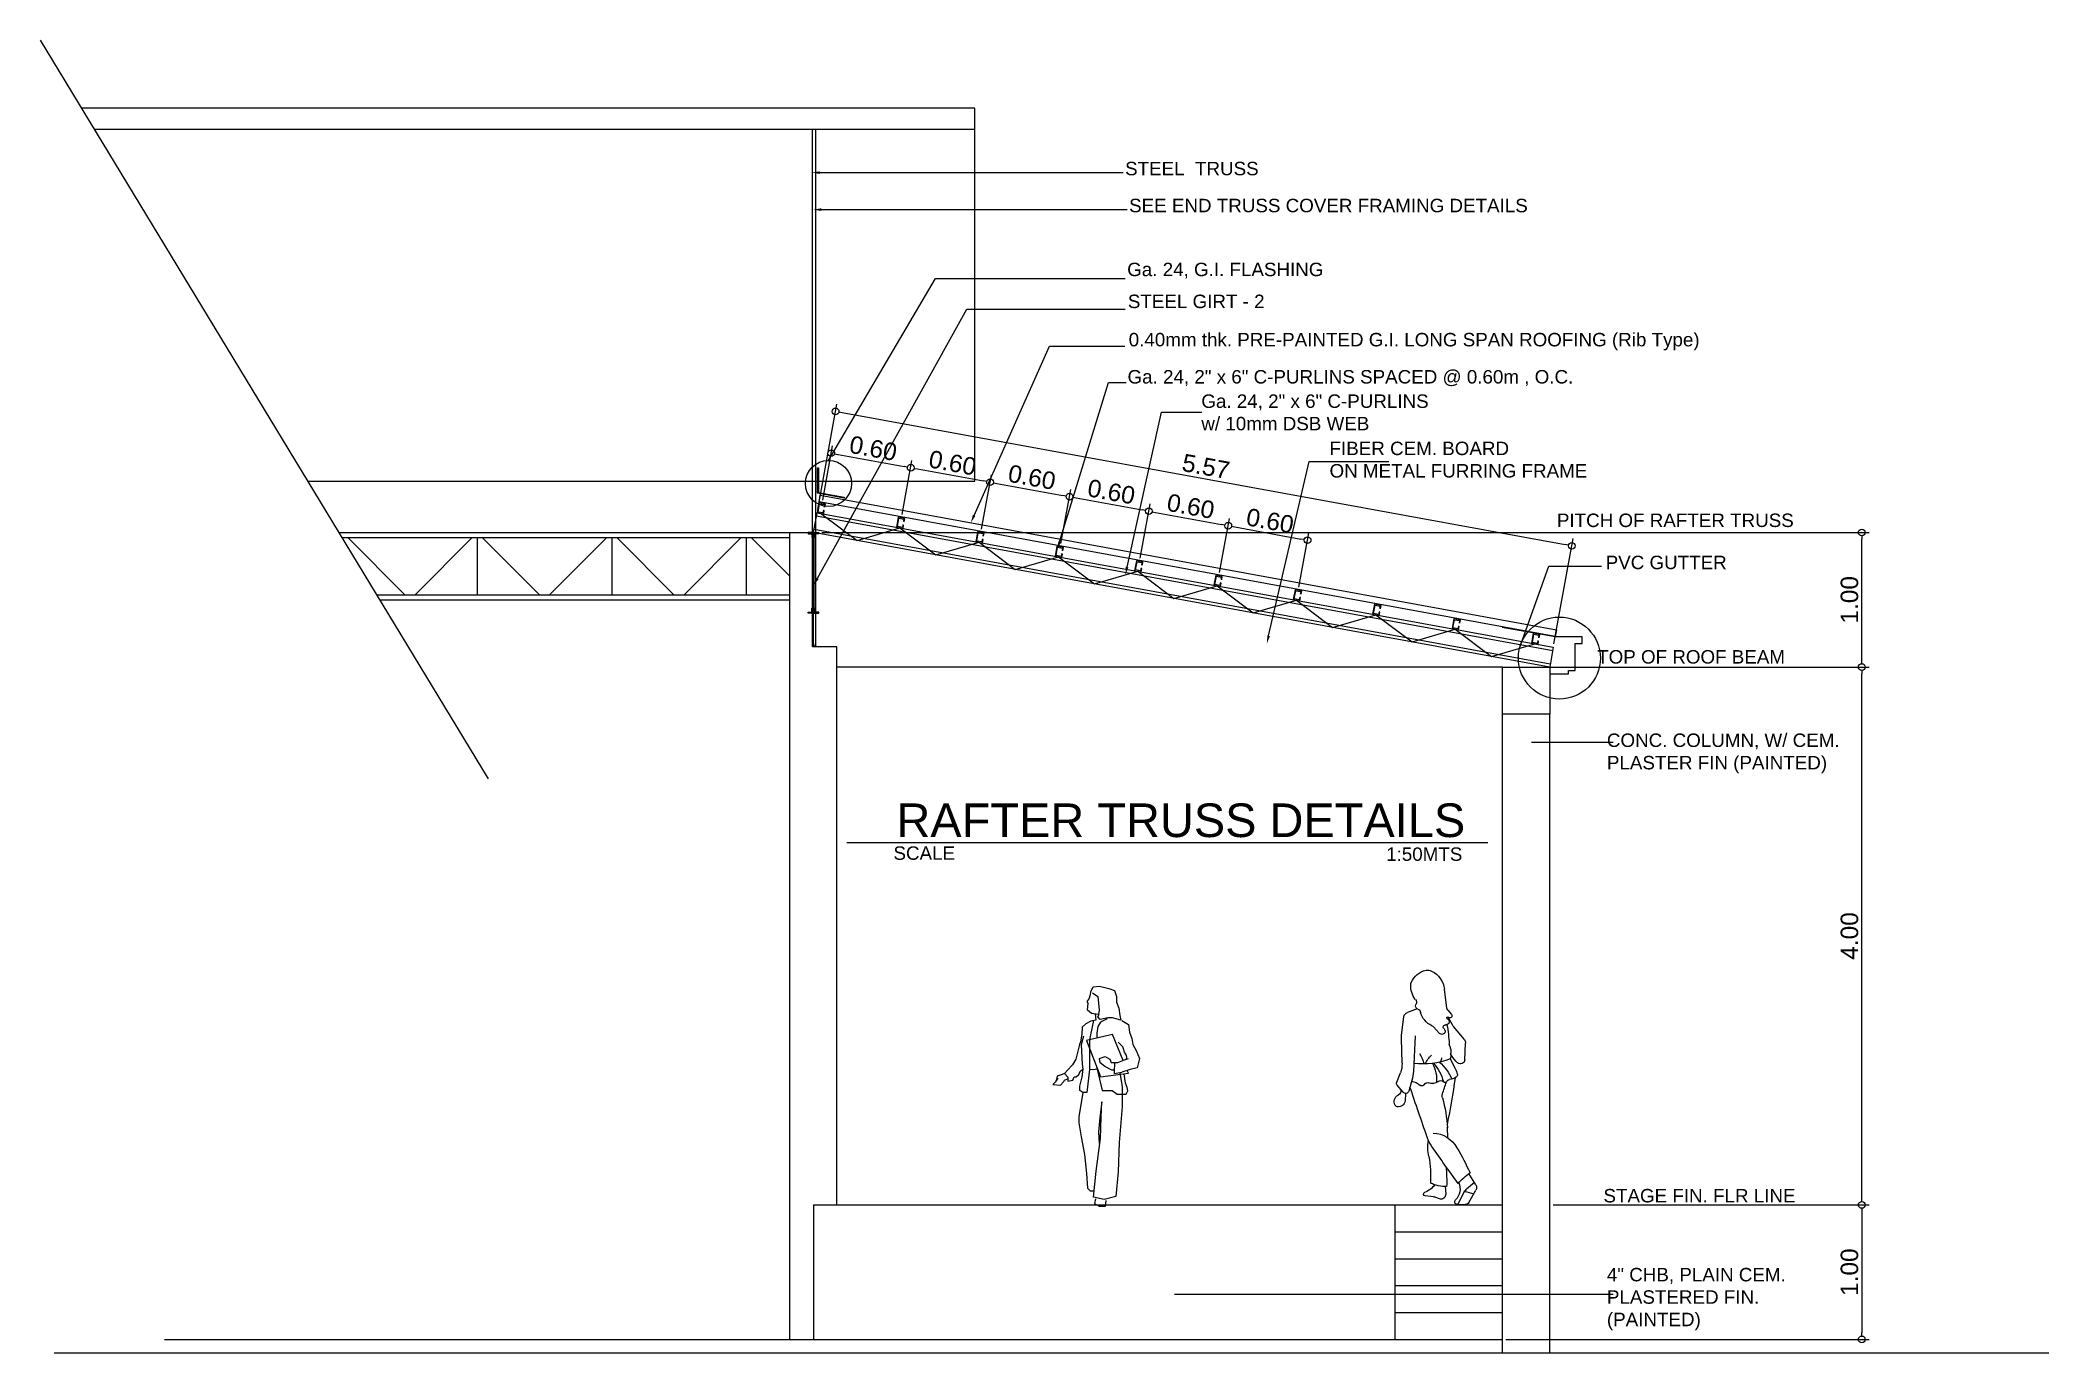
# Model space of a CAD drawing. Header units: inches. Extents: x -1369 to 1198, y -366 to 1398.
# Drawn here: x 94.93 to 109.87, y 182.57 to 192.33 of the extents above; entities that cross this region are included whole.
import ezdxf
from ezdxf import colors
from ezdxf.entities.mleader import LeaderData, LeaderLine
from ezdxf.math import Vec2, Vec3

# ---------------------------------------------------------------- set-up
doc = ezdxf.new("R2010")
doc.units = ezdxf.units.IN
doc.header["$MEASUREMENT"] = 0
doc.layers.add('dim', color=8, linetype='Continuous')
doc.layers.add('FIGURE', color=8, linetype='Continuous')
doc.styles.add('ATTR', font='romans.shx', dxfattribs={"width": 0.8, "height": 1.735066})
doc.styles.get("Standard").update_dxf_attribs({"font": 'arial.ttf'})
doc.dimstyles.new('50', dxfattribs={"dimtxt": 0.13, "dimasz": 0.05, "dimexe": 0.055, "dimexo": 0.025, "dimgap": 0.025, "dimtad": 1, "dimzin": 0, "dimdsep": 46, "dimtxsty": 'Standard', "dimblk": 'DOTBLANK', "dimcen": 0.09, "dimclrd": 256, "dimclre": 256, "dimadec": 0, "dimazin": 0, "dimtfac": 1, "dimtix": 1, "dimtofl": 0, "dimtmove": 0, "dimatfit": 3, "dimfxl": 1, "dimtolj": 1, "dimtzin": 0, "dimarcsym": 0})

msp = doc.modelspace()

# ---------------------------------------------------------------- texts
at = {"attachment_point": 1}
for s, insert, char_height, width in [('\\A1;STEEL  TRUSS', (102.9977, 191.4297), 0.1, 4.934024), ('\\A1;{\\H1x;SEE END TRUSS COVER FRAMING DETAILS}', (103.0276, 191.155), 0.1, 4.934024), ('Ga. 24, G.I. FLASHING', (103.0134, 190.6796), 0.1, 4.934024), ('STEEL GIRT - 2', (103.0184, 190.4421), 0.1, 4.934024), ('0.40mm thk. PRE-PAINTED G.I. LONG SPAN ROOFING (Rib Type)', (103.0247, 190.1577), 0.1, 4.934024), ('Ga. 24, 2" x 6" C-PURLINS SPACED @ 0.60m , O.C.', (103.0159, 189.8814), 0.1, 4.934024), ('Ga. 24, 2" x 6" C-PURLINS\\Pw/ 10mm DSB WEB', (103.5648, 189.7), 0.1, 4.934024), ('FIBER CEM. BOARD \\PON METAL FURRING FRAME', (104.5182, 189.3489), 0.1, 4.934024), ('PITCH OF RAFTER TRUSS', (106.2089, 188.8141), 0.1, 4.934024), ('PVC GUTTER', (106.5716, 188.5007), 0.1, 4.934024), ('TOP OF ROOF BEAM', (106.5084, 187.7989), 0.1, 4.934024), ('CONC. COLUMN, W/ CEM. \\PPLASTER FIN (PAINTED)', (106.5808, 187.1786), 0.1, 4.934024), ('RAFTER TRUSS DETAILS', (101.2974, 186.6586), 0.25, 4.409054), ('STAGE FIN. FLR LINE', (106.5553, 183.7918), 0.1, 4.934024), ('4" CHB, PLAIN CEM.\\PPLASTERED FIN.\\P(PAINTED)', (106.5808, 183.2048), 0.1, 1.510016)]:
    msp.add_mtext(s, dxfattribs=dict(at, insert=insert, char_height=char_height, width=width))
at = {"color": 7, "char_height": 0.1, "width": 0.263977, "attachment_point": 1}
for s, insert in [('SCALE', (101.2754, 186.3393)), ('1:50MTS', (104.9392, 186.3318))]:
    msp.add_mtext(s, dxfattribs=dict(at, insert=insert))

# ---------------------------------------------------------------- blocks, each defined once
blk = doc.blocks.new('_DotBlank')
at = {"color": 0, "linetype": 'ByBlock', "lineweight": -2}
blk.add_line((-0.5, 0), (-1, 0), dxfattribs=at)
blk.add_circle((0, 0), 0.5, dxfattribs=at)
blk = doc.blocks.new('*D206')
at = {"layer": 'Defpoints', "color": 0, "transparency": 16777216}
for p in [(100.718, 188.673), (108.476, 188.673), (105.805, 187.673)]:
    blk.add_point(p, dxfattribs=at)
at = {"layer": 'dim', "lineweight": -2, "transparency": 16777216}
for p, q in [((100.743, 188.673), (108.531, 188.673)), ((108.476, 187.723), (108.476, 188.623)), ((105.83, 187.673), (108.531, 187.673))]:
    blk.add_line(p, q, dxfattribs=at)
at = {"layer": 'dim', "lineweight": -2, "transparency": 16777216, "xscale": 0.05, "yscale": 0.05, "zscale": 0.05}
for p, rotation in [((108.476, 188.673), 90), ((108.476, 187.673), 270)]:
    blk.add_blockref('_DotBlank', p, dxfattribs=dict(at, rotation=rotation))
at = {"layer": 'dim', "color": 0, "transparency": 16777216, "insert": (108.385, 188.173), "char_height": 0.13, "attachment_point": 5, "rotation": 90}
blk.add_mtext('\\A1;1.00', dxfattribs=at)
blk = doc.blocks.new('People 7 Woman Walking Away')
for p, q in [((1.68, 53.51), (2.33, 58.58)), ((-3, 45.09), (-0.12, 48.57)), ((1.3, 51.05), (0.28, 49.16)), ((1.44, 52.98), (0.46, 51.85)), ((5.29, 48.54), (3.62, 46.75)), ((9.6, 53.32), (12.27, 52.37)), ((13.83, 46.16), (13.18, 51.24)), ((-3.12, 39.69), (-3.32, 44.13)), ((10.15, 46.07), (10.65, 36.63)), ((13.7, 38.74), (13.86, 45.43)), ((0.81, 39.92), (-0.53, 37.35)), ((7.88, 32.89), (7.47, 33.31)), ((11.08, 34.1), (11.9, 31.3)), ((13.43, 30.98), (15, 32.88)), ((15.12, 33.67), (14.14, 36.21)), ((12.76, 30.66), (12.89, 28.7)), ((1.46, 18.78), (1.56, 21.51)), ((-6.07, 6.2), (-4.21, 9.2)), ((-5.68, 6.84), (-3.58, 4.98)), ((2.12, 5.69), (1.99, 3.7)), ((-4.21, 1.43), (-6.1, 4.79)), ((-1.08, 0.93), (-3.23, 0.88)), ((-1.27, 0.93), (-2.84, 4.03)), ((3.65, 2.43), (5.1, 2.93)), ((5.31, 2.97), (7.53, 3.23))]:
    blk.add_line(p, q)
for centre, radius, start, end in [((8.68, 57.77), 6.4, 117.0545, 172.7336), ((6.81, 61.43), 2.29, 78.3367, 117.0545), ((6.17, 58.33), 5.46, 22.5187, 78.3367), ((5.6, 59.45), 5.77, 321.8182, 3.2709), ((9.39, 59.67), 1.98, 3.2709, 22.5187), ((9.15, 54.11), 0.91, 288.535, 25.0961), ((11.17, 55.06), 1.33, 141.8182, 205.096), ((-2.92, 50.89), 3.64, 320.3568, 331.6536), ((0.9, 51.47), 0.58, 138.9908, 318.54), ((1.9, 49.92), 0.867, 111.5383, 274.994), ((40.05, 41.94), 39.04, 169.4458, 177.1086), ((1.5, 50.94), 0.221, 291.5383, 138.54), ((0.69, 53.64), 1, 318.9908, 352.7336), ((2.03, 48.44), 0.624, 311.2695, 94.994), ((6.15, 47.73), 1.18, 113.3359, 136.8126), ((3.62, 53.61), 5.22, 293.3359, 347.1391), ((9.79, 52.2), 1.11, 108.5349, 167.1391), ((11.81, 51.06), 1.39, 7.2211, 70.3539), ((-1.92, 44.19), 1.4, 140.3568, 182.67), ((4.83, 41.73), 4.22, 157.5563, 184.1395), ((-0.63, 43.99), 1.69, 337.5563, 357.1086), ((3, 47.33), 0.848, 131.2695, 316.8126), ((9.05, 45.55), 4.81, 358.5915, 7.2211), ((-1.96, 39.74), 1.16, 182.67, 311.3848), ((-7.08, 45.55), 8.89, 311.3848, 328.2016), ((13.8, 28.12), 14.91, 132.807, 154.587), ((-0.32, 41.36), 0.947, 328.2016, 4.1395), ((5.81, 41.33), 5.2, 181.2101, 195.6962), ((8.16, 59.13), 20.57, 249.0476, 276.638), ((14.57, 30.65), 12.37, 138.9795, 165.0138), ((19.58, 44.51), 17.04, 194.476, 198.446), ((12.85, 34.48), 8.42, 149.756, 186.339), ((-1.16, 33.97), 9.84, 27.9066, 45.0119), ((19.46, 35.59), 11.98, 150.9696, 165.6194), ((20.24, 38.58), 6.54, 178.5915, 201.1734), ((-0.48, 35.61), 0.669, 165.8775, 238.6287), ((5.93, 34), 7.28, 152.5623, 165.8775), ((1.76, 39.29), 4.98, 238.6287, 261.777), ((250.05, 71.52), 253.26, 188.3211, 191.1937), ((0.92, 33.48), 0.884, 26.8901, 81.7771), ((2.16, 34.11), 0.503, 206.8901, 315.6851), ((-1576.34, -498.2), 1665.39, 18.51152, 18.62803), ((3.33, 32.98), 1.12, 50.7706, 135.6851), ((5.57, 35.73), 2.43, 230.7706, 293.3394), ((6.87, 32.73), 0.838, 44.4537, 113.3394), ((-3607.3, 1270.78), 3824.91, 340.8954, 341.1088), ((8.41, 33.41), 0.742, 224.4537, 311.4645), ((11.95, 29.41), 4.61, 100.3584, 131.4645), ((21.68, 37.21), 11.05, 182.9982, 196.324), ((14.39, 33.38), 0.784, 320.4703, 21.1735), ((35.77, 19.9), 34.25, 163.7284, 177.397), ((1.2, 29.99), 1.77, 343.7284, 18.5115), ((12.75, 31.55), 0.886, 196.324, 320.4703), ((14.63, 28.82), 1.74, 183.9145, 281.3575), ((15.36, 31.45), 1.39, 171.0632, 243.0596), ((13.84, 28.46), 1.96, 333.8101, 63.0596), ((14.79, 28), 0.898, 281.3575, 333.8101), ((-1178.81, 844.8), 1445.41, 324.553, 325.0337), ((5.74, 12.31), 7.76, 92.7741, 150.5509), ((-6.37, 21.82), 7.94, 357.397, 357.8062), ((-2.52, 22.19), 10.01, 325.0337, 340.8954), ((-5.73, 16.19), 12.5, 348.8631, 8.8068), ((108.97, -45.98), 126.31, 150.5509, 153.9804), ((43.67, 7.1), 41.94, 174.5497, 181.9177), ((32.93, 8.58), 26.9, 168.8631, 184.0751), ((-4.89, 5.47), 1.39, 148.1282, 209.4266), ((-14.18, -4.58), 17.01, 40.8008, 55.4469), ((2.21, 5.05), 4.07, 155.2937, 226.0119), ((1.99, 14.82), 9.13, 268.4632, 296.6891), ((10.32, 10.43), 6.88, 218.2149, 247.1341), ((1.13, -16.31), 21.15, 101.466, 108.3509), ((-3.26, 1.97), 1.09, 209.4266, 271.4258), ((-5.7, 2.58), 3.2, 26.8603, 48.5676), ((-1.1, 1.62), 0.69, 271.4258, 46.0119), ((3.25, 3.62), 1.26, 176.4305, 288.7684), ((5.43, 1.94), 1.04, 96.6724, 108.7685), ((7.47, 3.68), 0.446, 276.6724, 67.1341)]:
    blk.add_arc(centre, radius, start, end)
at = {"style": 'ATTR', "width": 0.8, "flags": 9}
blk.add_attdef('ESTCODE', (0, 0), '', height=0.0159, dxfattribs=at)
blk = doc.blocks.new('W1')
at = {"color": 0, "linetype": 'Continuous'}
for p, q in [((30.063, -144.38), (30.047, -144.425)), ((30.047, -144.425), (30.047, -144.465)), ((30.104, -144.364), (30.063, -144.38)), ((30.173, -144.348), (30.104, -144.364)), ((30.221, -144.352), (30.173, -144.348)), ((30.185, -144.425), (30.177, -144.526)), ((30.225, -144.397), (30.185, -144.425)), ((30.237, -144.389), (30.221, -144.352)), ((30.241, -144.409), (30.237, -144.389)), ((30.25, -144.441), (30.241, -144.409)), ((30.266, -144.461), (30.25, -144.441)), ((30.023, -144.566), (30.015, -144.599)), ((30.015, -144.599), (30.076, -144.583)), ((30.031, -144.51), (30.023, -144.566)), ((30.047, -144.465), (30.031, -144.51)), ((30.076, -144.583), (30.112, -144.583)), ((30.112, -144.583), (30.169, -144.595)), ((30.116, -144.591), (30.165, -144.615)), ((30.169, -144.595), (30.185, -144.575)), ((30.177, -144.526), (30.181, -144.558)), ((30.185, -144.575), (30.177, -144.558)), ((30.181, -144.558), (30.233, -144.55)), ((30.205, -144.554), (30.201, -144.599)), ((30.233, -144.55), (30.262, -144.526)), ((30.258, -144.473), (30.266, -144.461)), ((30.262, -144.526), (30.258, -144.473)), ((29.934, -144.736), (29.926, -144.781)), ((29.95, -144.688), (29.934, -144.736)), ((29.958, -144.631), (29.95, -144.688)), ((30.007, -144.603), (29.958, -144.631)), ((30.165, -144.615), (30.185, -144.647)), ((30.185, -144.647), (30.193, -144.696)), ((30.193, -144.696), (30.193, -144.734)), ((30.201, -144.599), (30.237, -144.607)), ((30.237, -144.607), (30.274, -144.627)), ((30.274, -144.627), (30.302, -144.651)), ((30.302, -144.651), (30.306, -144.704)), ((30.306, -144.704), (30.314, -144.761)), ((29.902, -144.825), (29.877, -144.886)), ((29.877, -144.886), (29.894, -144.955)), ((29.926, -144.781), (29.902, -144.825)), ((30.096, -144.89), (30.088, -144.914)), ((30.132, -144.87), (30.096, -144.89)), ((30.173, -144.886), (30.132, -144.87)), ((30.169, -144.918), (30.173, -144.886)), ((30.314, -144.761), (30.322, -144.781)), ((29.894, -144.955), (29.946, -144.967)), ((29.946, -144.967), (30.007, -144.987)), ((30.022, -144.99), (30.004, -145.095)), ((30.065, -144.972), (30.083, -144.971)), ((30.083, -144.971), (30.134, -144.945)), ((30.134, -144.945), (30.169, -144.918)), ((30.189, -144.965), (30.224, -144.968)), ((30.224, -144.968), (30.249, -144.966)), ((30.004, -145.095), (30.004, -145.242)), ((30.298, -145.137), (30.327, -145.319)), ((30.004, -145.242), (30.027, -145.51)), ((30.156, -145.208), (30.172, -145.324)), ((30.161, -145.321), (30.156, -145.208)), ((30.167, -145.479), (30.161, -145.321)), ((30.172, -145.324), (30.182, -145.434)), ((30.327, -145.319), (30.327, -145.363)), ((30.198, -145.723), (30.167, -145.479)), ((30.182, -145.434), (30.177, -145.516)), ((30.311, -145.468), (30.285, -145.6)), ((30.327, -145.363), (30.311, -145.468)), ((30.027, -145.51), (30.035, -145.728)), ((30.285, -145.6), (30.269, -145.741)), ((30.035, -145.728), (30.051, -145.912)), ((30.219, -145.917), (30.198, -145.723)), ((30.269, -145.741), (30.264, -145.849)), ((30.051, -145.912), (30.14, -145.933)), ((30.14, -145.933), (30.219, -145.917)), ((30.203, -145.928), (30.211, -145.964)), ((30.243, -145.87), (30.219, -145.87)), ((30.264, -145.849), (30.243, -145.87)), ((30.13, -145.983), (30.125, -145.941)), ((30.177, -145.983), (30.13, -145.983)), ((30.211, -145.964), (30.177, -145.983))]:
    blk.add_line(p, q, dxfattribs=at)
for points in [[(29.997, -144.9), (30.076, -144.707), (30.271, -144.752), (30.167, -145.021), (29.958, -144.995), (29.967, -144.974)], [(30.219, -144.603), (30.241, -144.709), (30.249, -144.747), (30.249, -144.966), (30.268, -145.137), (30.298, -145.137), (30.32, -145.124), (30.32, -145.091), (30.312, -145.06), (30.302, -145.021), (30.295, -144.964), (30.301, -144.927), (30.307, -144.782), (30.289, -144.717)], [(30.088, -144.914), (30.036, -144.914), (29.987, -144.896), (29.959, -144.885)], [(29.973, -144.89), (29.971, -144.874), (29.974, -144.857), (29.988, -144.838), (29.995, -144.814), (30.001, -144.797), (30.034, -144.764)], [(30.322, -144.781), (30.339, -144.85), (30.349, -144.891), (30.375, -144.932), (30.411, -144.972), (30.435, -144.997), (30.409, -145.023), (30.409, -145.054), (30.373, -145.046), (30.361, -145.021), (30.347, -145.021), (30.328, -145.003), (30.315, -144.976), (30.295, -144.964)], [(30.193, -144.955), (30.154, -145.122), (30.08, -145.122), (30.042, -145.149), (30.004, -145.149), (29.974, -145.15), (29.962, -145.125), (29.969, -145.101), (29.98, -145.068), (29.989, -144.999)], [(30.062, -144.914), (30.065, -144.984), (30.064, -144.996), (30.007, -144.987)], [(30.435, -144.997), (30.452, -145.005), (30.488, -145.016), (30.496, -145.052), (30.491, -145.038), (30.484, -145.031), (30.484, -145.031), (30.496, -145.052), (30.504, -145.06), (30.521, -145.079), (30.463, -145.083), (30.438, -145.055), (30.433, -145.045), (30.411, -145.035)]]:
    blk.add_lwpolyline(points)
blk = doc.blocks.new('*D207')
at = {"layer": 'Defpoints', "color": 0, "transparency": 16777216}
for p in [(106.155, 183.673), (105.805, 182.673), (108.476, 182.673)]:
    blk.add_point(p, dxfattribs=at)
at = {"layer": 'dim', "lineweight": -2, "transparency": 16777216}
for p, q in [((106.18, 183.673), (108.531, 183.673)), ((108.476, 183.623), (108.476, 182.723)), ((105.83, 182.673), (108.531, 182.673))]:
    blk.add_line(p, q, dxfattribs=at)
at = {"layer": 'dim', "lineweight": -2, "transparency": 16777216, "xscale": 0.05, "yscale": 0.05, "zscale": 0.05}
for p, rotation in [((108.476, 183.673), 90), ((108.476, 182.673), 270)]:
    blk.add_blockref('_DotBlank', p, dxfattribs=dict(at, rotation=rotation))
at = {"layer": 'dim', "color": 0, "transparency": 16777216, "insert": (108.385, 183.173), "char_height": 0.13, "attachment_point": 5, "rotation": 90}
blk.add_mtext('\\A1;1.00', dxfattribs=at)
blk = doc.blocks.new('GS')
at = {"color": 1}
blk.add_line((0.039, 0), (0.039, -0.01), dxfattribs=at)
for points in [[(-0.002, 0), (-0.039, 0), (-0.039, -0.009), (-0.011, -0.009), (-0.011, -0.037), (-0.002, -0.037), (-0.002, 0)], [(0.002, 0), (0.039, 0), (0.039, -0.009), (0.011, -0.009), (0.011, -0.037), (0.002, -0.037), (0.002, 0)], [(-0.002, -0.6), (-0.039, -0.6), (-0.039, -0.591), (-0.011, -0.591), (-0.011, -0.563), (-0.002, -0.563), (-0.002, -0.6)], [(0.002, -0.6), (0.039, -0.6), (0.039, -0.591), (0.011, -0.591), (0.011, -0.563), (0.002, -0.563), (0.002, -0.6)]]:
    blk.add_lwpolyline(points, dxfattribs=at)
at = {"color": 3}
blk.add_lwpolyline([(0.002, 0), (0.002, -0.6), (-0.002, -0.6), (-0.002, 0), (0.002, 0)], dxfattribs=at)
blk = doc.blocks.new('*D209')
at = {"layer": 'Defpoints', "color": 0, "transparency": 16777216}
for p in [(101.404, 189.155), (100.745, 188.89), (101.335, 188.782)]:
    blk.add_point(p, dxfattribs=at)
at = {"layer": 'dim', "lineweight": -2, "transparency": 16777216}
for p, q in [((100.75, 188.915), (100.823, 189.317)), ((100.863, 189.254), (101.354, 189.164)), ((101.34, 188.807), (101.413, 189.209))]:
    blk.add_line(p, q, dxfattribs=at)
at = {"layer": 'dim', "lineweight": -2, "transparency": 16777216, "xscale": 0.05, "yscale": 0.05, "zscale": 0.05}
for p, rotation in [((100.813, 189.263), 169.6491763435575), ((101.404, 189.155), 349.6491763435575)]:
    blk.add_blockref('_DotBlank', p, dxfattribs=dict(at, rotation=rotation))
at = {"layer": 'dim', "color": 0, "transparency": 16777216, "insert": (101.125, 189.299), "char_height": 0.13, "attachment_point": 5, "rotation": 349.6492}
blk.add_mtext('\\A1;0.60', dxfattribs=at)
blk = doc.blocks.new('*D210')
at = {"layer": 'Defpoints', "color": 0, "transparency": 16777216}
for p in [(101.994, 189.048), (101.335, 188.782), (101.926, 188.674)]:
    blk.add_point(p, dxfattribs=at)
at = {"layer": 'dim', "lineweight": -2, "transparency": 16777216}
for p, q in [((101.34, 188.807), (101.413, 189.209)), ((101.453, 189.146), (101.945, 189.057)), ((101.93, 188.699), (102.004, 189.102))]:
    blk.add_line(p, q, dxfattribs=at)
at = {"layer": 'dim', "lineweight": -2, "transparency": 16777216, "xscale": 0.05, "yscale": 0.05, "zscale": 0.05}
for p, rotation in [((101.404, 189.155), 169.6491763435602), ((101.994, 189.048), 349.6491763435603)]:
    blk.add_blockref('_DotBlank', p, dxfattribs=dict(at, rotation=rotation))
at = {"layer": 'dim', "color": 0, "transparency": 16777216, "insert": (101.715, 189.191), "char_height": 0.13, "attachment_point": 5, "rotation": 349.6492}
blk.add_mtext('\\A1;0.60', dxfattribs=at)
blk = doc.blocks.new('*D211')
at = {"layer": 'Defpoints', "color": 0, "transparency": 16777216}
for p in [(102.584, 188.94), (101.926, 188.674), (102.516, 188.567)]:
    blk.add_point(p, dxfattribs=at)
at = {"layer": 'dim', "lineweight": -2, "transparency": 16777216}
for p, q in [((101.93, 188.699), (102.004, 189.102)), ((102.043, 189.039), (102.535, 188.949)), ((102.52, 188.591), (102.594, 188.994))]:
    blk.add_line(p, q, dxfattribs=at)
at = {"layer": 'dim', "lineweight": -2, "transparency": 16777216, "xscale": 0.05, "yscale": 0.05, "zscale": 0.05}
for p, rotation in [((101.994, 189.048), 169.6491763435602), ((102.584, 188.94), 349.6491763435603)]:
    blk.add_blockref('_DotBlank', p, dxfattribs=dict(at, rotation=rotation))
at = {"layer": 'dim', "color": 0, "transparency": 16777216, "insert": (102.305, 189.084), "char_height": 0.13, "attachment_point": 5, "rotation": 349.6492}
blk.add_mtext('\\A1;0.60', dxfattribs=at)
blk = doc.blocks.new('*D212')
at = {"layer": 'Defpoints', "color": 0, "transparency": 16777216}
for p in [(103.174, 188.832), (102.516, 188.567), (103.106, 188.459)]:
    blk.add_point(p, dxfattribs=at)
at = {"layer": 'dim', "lineweight": -2, "transparency": 16777216}
for p, q in [((102.52, 188.591), (102.594, 188.994)), ((102.633, 188.931), (103.125, 188.841)), ((103.111, 188.483), (103.184, 188.886))]:
    blk.add_line(p, q, dxfattribs=at)
at = {"layer": 'dim', "lineweight": -2, "transparency": 16777216, "xscale": 0.05, "yscale": 0.05, "zscale": 0.05}
for p, rotation in [((102.584, 188.94), 169.6491763435575), ((103.174, 188.832), 349.6491763435575)]:
    blk.add_blockref('_DotBlank', p, dxfattribs=dict(at, rotation=rotation))
at = {"layer": 'dim', "color": 0, "transparency": 16777216, "insert": (102.896, 188.976), "char_height": 0.13, "attachment_point": 5, "rotation": 349.6492}
blk.add_mtext('\\A1;0.60', dxfattribs=at)
blk = doc.blocks.new('*D213')
at = {"layer": 'Defpoints', "color": 0, "transparency": 16777216}
for p in [(103.765, 188.724), (103.106, 188.459), (103.696, 188.351)]:
    blk.add_point(p, dxfattribs=at)
at = {"layer": 'dim', "lineweight": -2, "transparency": 16777216}
for p, q in [((103.111, 188.483), (103.184, 188.886)), ((103.224, 188.823), (103.715, 188.733)), ((103.701, 188.376), (103.774, 188.778))]:
    blk.add_line(p, q, dxfattribs=at)
at = {"layer": 'dim', "lineweight": -2, "transparency": 16777216, "xscale": 0.05, "yscale": 0.05, "zscale": 0.05}
for p, rotation in [((103.174, 188.832), 169.6491763435575), ((103.765, 188.724), 349.6491763435575)]:
    blk.add_blockref('_DotBlank', p, dxfattribs=dict(at, rotation=rotation))
at = {"layer": 'dim', "color": 0, "transparency": 16777216, "insert": (103.486, 188.868), "char_height": 0.13, "attachment_point": 5, "rotation": 349.6492}
blk.add_mtext('\\A1;0.60', dxfattribs=at)
blk = doc.blocks.new('*D214')
at = {"layer": 'Defpoints', "color": 0, "transparency": 16777216}
for p in [(104.355, 188.616), (103.696, 188.351), (104.287, 188.243)]:
    blk.add_point(p, dxfattribs=at)
at = {"layer": 'dim', "lineweight": -2, "transparency": 16777216}
for p, q in [((103.701, 188.376), (103.774, 188.778)), ((103.814, 188.715), (104.306, 188.625)), ((104.291, 188.268), (104.365, 188.67))]:
    blk.add_line(p, q, dxfattribs=at)
at = {"layer": 'dim', "lineweight": -2, "transparency": 16777216, "xscale": 0.05, "yscale": 0.05, "zscale": 0.05}
for p, rotation in [((103.765, 188.724), 169.6491763435602), ((104.355, 188.616), 349.6491763435603)]:
    blk.add_blockref('_DotBlank', p, dxfattribs=dict(at, rotation=rotation))
at = {"layer": 'dim', "color": 0, "transparency": 16777216, "insert": (104.076, 188.76), "char_height": 0.13, "attachment_point": 5, "rotation": 349.6492}
blk.add_mtext('\\A1;0.60', dxfattribs=at)
blk = doc.blocks.new('*D506')
at = {"layer": 'Defpoints', "color": 0, "transparency": 16777216}
for p in [(100.707, 188.821), (106.32, 188.574), (106.182, 187.821)]:
    blk.add_point(p, dxfattribs=at)
at = {"layer": 'dim', "lineweight": -2, "transparency": 16777216}
for p, q in [((100.712, 188.845), (100.855, 189.628)), ((100.894, 189.565), (106.271, 188.583)), ((106.187, 187.845), (106.33, 188.628))]:
    blk.add_line(p, q, dxfattribs=at)
at = {"layer": 'dim', "lineweight": -2, "transparency": 16777216, "xscale": 0.05, "yscale": 0.05, "zscale": 0.05}
for p, rotation in [((100.845, 189.574), 169.6491763435566), ((106.32, 188.574), 349.6491763435566)]:
    blk.add_blockref('_DotBlank', p, dxfattribs=dict(at, rotation=rotation))
at = {"layer": 'dim', "color": 0, "transparency": 16777216, "insert": (103.599, 189.164), "char_height": 0.13, "attachment_point": 5, "rotation": 349.6492}
blk.add_mtext('\\A1;5.57', dxfattribs=at)
blk = doc.blocks.new('*D507')
at = {"layer": 'Defpoints', "color": 0, "transparency": 16777216}
for p in [(106.155, 187.673), (108.476, 187.673), (106.155, 183.673)]:
    blk.add_point(p, dxfattribs=at)
at = {"layer": 'dim', "lineweight": -2, "transparency": 16777216}
for p, q in [((106.18, 187.673), (108.531, 187.673)), ((108.476, 183.723), (108.476, 187.623)), ((106.18, 183.673), (108.531, 183.673))]:
    blk.add_line(p, q, dxfattribs=at)
at = {"layer": 'dim', "lineweight": -2, "transparency": 16777216, "xscale": 0.05, "yscale": 0.05, "zscale": 0.05}
for p, rotation in [((108.476, 187.673), 90), ((108.476, 183.673), 270)]:
    blk.add_blockref('_DotBlank', p, dxfattribs=dict(at, rotation=rotation))
at = {"layer": 'dim', "color": 0, "transparency": 16777216, "insert": (108.385, 185.673), "char_height": 0.13, "attachment_point": 5, "rotation": 90}
blk.add_mtext('\\A1;4.00', dxfattribs=at)

# ---------------------------------------------------------------- dimensions: what is measured, and where the dimension line sits
at = {"layer": 'dim', "color": 0}
for p1, p2, distance, picture, middle in [((100.7072, 188.8208), (106.1822, 187.8208), 0.766, '*D506', (103.5987, 189.1639)), ((100.7452, 188.8901), (101.3355, 188.7823), 0.3793, '*D209', (101.1249, 189.2992)), ((101.3355, 188.7823), (101.9257, 188.6745), 0.3793, '*D210', (101.7152, 189.1914)), ((101.9257, 188.6745), (102.5159, 188.5667), 0.3793, '*D211', (102.3054, 189.0836)), ((102.5159, 188.5667), (103.1062, 188.4589), 0.3793, '*D212', (102.8956, 188.9758)), ((103.1062, 188.4589), (103.6964, 188.3511), 0.3793, '*D213', (103.4859, 188.868)), ((103.6964, 188.3511), (104.2866, 188.2433), 0.3793, '*D214', (104.0761, 188.7601))]:
    dim = msp.add_aligned_dim(p1=p1, p2=p2, distance=distance, dimstyle='50', dxfattribs=at)
    dim.commit()
    dim.dimension.update_dxf_attribs({"geometry": picture, "text_midpoint": middle})
for base, p1, p2, picture, middle in [((108.4764, 188.6732), (105.8052, 187.6732), (100.7177, 188.6732), '*D206', (108.385, 188.1732)), ((108.4764, 187.6732), (106.1552, 183.6732), (106.1552, 187.6732), '*D507', (108.385, 185.6732)), ((108.4764, 182.6732), (106.1552, 183.6732), (105.8052, 182.6732), '*D207', (108.385, 183.1732))]:
    dim = msp.add_linear_dim(base=base, p1=p1, p2=p2, angle=90, dimstyle='50', dxfattribs=at)
    dim.commit()
    dim.dimension.update_dxf_attribs({"geometry": picture, "text_midpoint": middle})

# ---------------------------------------------------------------- linework, layer by layer
at = {"color": 1}
for p, q in [((95.331, 191.6732), (101.8802, 191.6732)), ((100.9284, 186.3675), (105.6958, 186.3675)), ((95.8553, 182.6732), (105.8052, 182.6732))]:
    msp.add_line(p, q, dxfattribs=at)
at = {"color": 8}
for p, q in [((96.9189, 189.0549), (101.8802, 189.0549)), ((97.1504, 188.6732), (100.7177, 188.6732)), ((100.5052, 182.6732), (100.5052, 188.6732)), ((97.1731, 188.6357), (100.5052, 188.6357)), ((97.6428, 188.2107), (97.2178, 188.6357)), ((97.7178, 188.2107), (98.1428, 188.6357)), ((98.6428, 188.2107), (98.2178, 188.6357)), ((98.7178, 188.2107), (99.1428, 188.6357)), ((99.6428, 188.2107), (99.2178, 188.6357)), ((99.7178, 188.2107), (100.1428, 188.6357)), ((100.5052, 188.3483), (100.2178, 188.6357)), ((97.4309, 188.2107), (100.5052, 188.2107)), ((97.4536, 188.1732), (100.5052, 188.1732)), ((100.8552, 183.6732), (100.8552, 187.8232))]:
    msp.add_line(p, q, dxfattribs=at)
for p, q in [((105.8052, 182.5732), (105.8052, 187.5732)), ((106.1552, 182.5732), (106.1552, 187.3232)), ((100.6802, 183.6732), (105.0052, 183.6732)), ((100.6802, 183.6732), (100.6802, 182.6732)), ((105.0052, 182.6732), (105.0052, 183.6732)), ((95.0333, 182.5732), (109.8672, 182.5732))]:
    msp.add_line(p, q)
at = {"color": 1}
for points in [[(94.93, 192.3345), (98.2614, 186.8412)], [(100.7177, 189.0549), (101.8802, 189.0549), (101.8802, 191.8287), (95.2367, 191.8287)], [(100.6847, 188.6978), (106.1597, 187.6978)], [(100.7027, 188.7962), (106.1777, 187.7962)], [(100.6802, 187.8482), (100.6802, 187.8295), (100.699, 187.8295), (100.699, 187.8232), (100.674, 187.8232), (100.674, 187.8482), (100.6802, 187.8482)], [(105.0052, 183.6732), (105.8052, 183.6732)], [(105.0052, 183.4732), (105.8052, 183.4732)], [(105.0052, 183.2732), (105.8052, 183.2732)], [(105.0052, 183.0732), (105.8052, 183.0732)], [(105.0052, 182.8732), (105.8052, 182.8732)]]:
    msp.add_lwpolyline(points, dxfattribs=at)
for points in [[(100.674, 187.8482), (100.674, 191.6732)], [(100.699, 187.8295), (100.699, 191.6732)], [(106.1552, 187.6732), (100.6802, 188.6732), (100.7072, 188.8208), (106.1822, 187.8208), (106.1552, 187.6732)], [(100.7318, 188.8163), (101.0049, 188.6139), (101.322, 188.7085), (101.5902, 188.507), (101.9122, 188.6007), (102.1804, 188.3992), (102.5025, 188.4929), (102.7706, 188.2914), (103.0927, 188.3851), (103.3609, 188.1836), (103.6829, 188.2773), (103.9511, 188.0758), (104.2732, 188.1695), (104.5413, 187.968), (104.8634, 188.0617), (105.1316, 187.8602), (105.4536, 187.9539), (105.7218, 187.7524), (106.0439, 187.8461)], [(105.8052, 187.6732), (100.8552, 187.6732), (100.8552, 187.8232), (100.6802, 187.8232), (100.6802, 188.6732)], [(106.1552, 187.6217), (106.1552, 187.6217), (106.296, 187.622), (106.296, 187.647), (106.346, 187.647), (106.346, 187.847), (106.396, 187.847), (106.396, 187.897), (106.196, 187.897), (105.8023, 187.9677)]]:
    msp.add_lwpolyline(points)
at = {"color": 8}
for points in [[(100.7924, 189.2093), (101.5872, 190.5626), (102.9976, 190.5626)], [(98.1803, 188.6357), (98.1803, 188.2107)], [(99.1803, 188.6357), (99.1803, 188.2107)], [(100.1803, 188.6357), (100.1803, 188.2107)], [(105.9319, 187.8135), (106.1493, 188.4226), (106.5403, 188.4226)], [(106.0201, 187.1141), (106.2375, 187.1141), (106.6285, 187.1141)], [(103.3648, 183.0088), (104.6098, 183.0088), (106.6285, 183.0088)]]:
    msp.add_lwpolyline(points, dxfattribs=at)
at = {"color": 4}
for points in [[(100.7113, 189.1534), (100.7175, 189.1534), (100.7175, 188.9712), (100.9097, 188.9361), (100.9085, 188.9299), (100.7113, 188.966), (100.7113, 189.1534)], [(106.1968, 187.9007), (100.7218, 188.9007), (100.7307, 188.9499), (106.2058, 187.9499), (106.1968, 187.9007)]]:
    msp.add_lwpolyline(points, dxfattribs=at)
at = {"color": 3}
for points in [[(100.7653, 188.861), (100.7698, 188.8856), (100.7206, 188.8946), (100.7072, 188.8208), (100.7564, 188.8118), (100.7608, 188.8364), (100.7547, 188.8375), (100.7513, 188.8191), (100.7144, 188.8258), (100.7257, 188.8873), (100.7626, 188.8806), (100.7592, 188.8621)], [(101.3556, 188.7532), (101.3601, 188.7778), (101.3109, 188.7868), (101.2974, 188.713), (101.3466, 188.704), (101.3511, 188.7286), (101.3449, 188.7297), (101.3416, 188.7113), (101.3047, 188.718), (101.3159, 188.7795), (101.3528, 188.7728), (101.3494, 188.7543)], [(101.9458, 188.6454), (101.9503, 188.67), (101.9011, 188.679), (101.8876, 188.6052), (101.9368, 188.5962), (101.9413, 188.6208), (101.9352, 188.6219), (101.9318, 188.6035), (101.8949, 188.6102), (101.9061, 188.6717), (101.943, 188.665), (101.9397, 188.6465)], [(102.536, 188.5376), (102.5405, 188.5622), (102.4913, 188.5712), (102.4779, 188.4974), (102.5271, 188.4884), (102.5316, 188.513), (102.5254, 188.5141), (102.522, 188.4957), (102.4851, 188.5024), (102.4964, 188.5639), (102.5333, 188.5572), (102.5299, 188.5387)], [(103.1263, 188.4298), (103.1308, 188.4544), (103.0816, 188.4634), (103.0681, 188.3896), (103.1173, 188.3806), (103.1218, 188.4052), (103.1156, 188.4063), (103.1123, 188.3879), (103.0754, 188.3946), (103.0866, 188.4561), (103.1235, 188.4494), (103.1201, 188.4309)], [(103.7165, 188.322), (103.721, 188.3466), (103.6718, 188.3556), (103.6583, 188.2818), (103.7075, 188.2728), (103.712, 188.2974), (103.7059, 188.2985), (103.7025, 188.2801), (103.6656, 188.2868), (103.6768, 188.3483), (103.7137, 188.3416), (103.7104, 188.3231)], [(104.3067, 188.2142), (104.3112, 188.2388), (104.2621, 188.2478), (104.2486, 188.174), (104.2978, 188.165), (104.3023, 188.1896), (104.2961, 188.1907), (104.2927, 188.1723), (104.2559, 188.179), (104.2671, 188.2405), (104.304, 188.2337), (104.3006, 188.2153)], [(104.897, 188.1064), (104.9015, 188.131), (104.8523, 188.1399), (104.8388, 188.0662), (104.888, 188.0572), (104.8925, 188.0818), (104.8863, 188.0829), (104.883, 188.0645), (104.8461, 188.0712), (104.8573, 188.1327), (104.8942, 188.1259), (104.8908, 188.1075)], [(105.4872, 187.9986), (105.4917, 188.0232), (105.4425, 188.0321), (105.4291, 187.9584), (105.4782, 187.9494), (105.4827, 187.974), (105.4766, 187.9751), (105.4732, 187.9567), (105.4363, 187.9634), (105.4476, 188.0249), (105.4844, 188.0181), (105.4811, 187.9997)], [(106.0775, 187.8908), (106.0819, 187.9154), (106.0328, 187.9243), (106.0193, 187.8506), (106.0685, 187.8416), (106.073, 187.8662), (106.0668, 187.8673), (106.0634, 187.8488), (106.0266, 187.8556), (106.0378, 187.9171), (106.0747, 187.9103), (106.0713, 187.8919)]]:
    msp.add_lwpolyline(points, dxfattribs=at)
msp.add_lwpolyline([(105.8052, 187.6732), (106.1552, 187.6732), (106.1552, 187.3232), (105.8052, 187.3232)], close=True)
at = {"color": 8}
for centre, radius in [((100.7924, 189.0381), 0.1711), ((106.2275, 187.7397), 0.3046)]:
    msp.add_circle(centre, radius, dxfattribs=at)

# ---------------------------------------------------------------- block references
msp.add_blockref('GS', (100.6802, 188.6732))
at = {"layer": 'FIGURE', "color": 8, "xscale": -0.02775087907974464, "yscale": 0.02775087907974464, "zscale": 0.02775087907974464}
msp.add_blockref('People 7 Woman Walking Away', (105.4375, 183.6511), dxfattribs=at)
at = {"layer": 'FIGURE', "xscale": -1}
msp.add_blockref('W1', (132.9811, 329.6469), dxfattribs=at)

msp.set_redraw_order([(e.dxf.handle, doc.entitydb.next_handle()) for e in msp.query("TEXT MTEXT ATTDEF DIMENSION ARC_DIMENSION")])  # texts and dimensions are drawn at this point

# ---------------------------------------------------------------- leaders
at = {"color": 8}
ml = msp.add_multileader_mtext('Standard', dxfattribs=at)
ml.set_content('', color=8)
ml.set_leader_properties()
ml.build(insert=Vec2(0, 0))
ml.multileader.update_dxf_attribs({"dogleg_length": 0.36, "arrow_head_size": 0.06})
ctx = ml.context
ctx.base_point, ctx.char_height, ctx.arrow_head_size, ctx.landing_gap_size, ctx.plane_origin = Vec3(102.9829, 191.3493), 0.06, 0.06, 0.09, Vec3(101.2689, 192.0399)
notes = []
notes.append((ctx, [(0, (1, 1, 0), (102.4231, 191.3493), (1, 0), 0.5598, [(0, [(100.6678, 191.3493)], 0, [])])]))
ctx.mtext.insert, ctx.mtext.flow_direction = Vec3(103.0729, 191.3793), 5
ml = msp.add_multileader_mtext('Standard', dxfattribs=at)
ml.set_content('', color=8)
ml.set_leader_properties()
ml.build(insert=Vec2(0, 0))
ml.multileader.update_dxf_attribs({"dogleg_length": 0.36, "arrow_head_size": 0.06})
ctx = ml.context
ctx.base_point, ctx.char_height, ctx.arrow_head_size, ctx.landing_gap_size, ctx.plane_origin = Vec3(103.0129, 191.0746), 0.06, 0.06, 0.09, Vec3(101.2988, 191.7652)
notes.append((ctx, [(0, (1, 1, 0), (102.4531, 191.0746), (1, 0), 0.5598, [(0, [(100.679, 191.0746)], 0, [])])]))
ctx.mtext.insert, ctx.mtext.flow_direction = Vec3(103.1029, 191.1046), 5
ml = msp.add_multileader_mtext('Standard', dxfattribs=at)
ml.set_content('', color=8)
ml.set_leader_properties()
ml.build(insert=Vec2(0, 0))
ml.multileader.update_dxf_attribs({"dogleg_length": 0.36, "arrow_head_size": 0.06})
ctx = ml.context
ctx.base_point, ctx.char_height, ctx.arrow_head_size, ctx.landing_gap_size, ctx.plane_origin = Vec3(102.9976, 190.3332), 0.06, 0.06, 0.09, Vec3(101.088, 192.1774)
notes.append((ctx, [(0, (1, 1, 0), (101.8201, 190.3332), (1, 0), 1.1775, [(0, [(100.6818, 188.2802)], 0, [])])]))
ctx.mtext.insert, ctx.mtext.flow_direction = Vec3(103.0876, 190.3632), 5
ml = msp.add_multileader_mtext('Standard', dxfattribs=at)
ml.set_content('', color=8)
ml.set_leader_properties()
ml.build(insert=Vec2(0, 0))
ml.multileader.update_dxf_attribs({"dogleg_length": 0.36, "arrow_head_size": 0.06})
ctx = ml.context
ctx.base_point, ctx.char_height, ctx.arrow_head_size, ctx.landing_gap_size, ctx.plane_origin = Vec3(102.9954, 190.06), 0.06, 0.06, 0.09, Vec3(102.3931, 192.4056)
notes.append((ctx, [(0, (1, 1, 0), (102.4356, 190.06), (1, 0), 0.5598, [(0, [(101.8506, 188.7454)], 0, [])])]))
ctx.mtext.insert, ctx.mtext.flow_direction = Vec3(103.0854, 190.09), 5
ml = msp.add_multileader_mtext('Standard', dxfattribs=at)
ml.set_content('', color=8)
ml.set_leader_properties()
ml.build(insert=Vec2(0, 0))
ml.multileader.update_dxf_attribs({"dogleg_length": 0.36, "arrow_head_size": 0.06})
ctx = ml.context
ctx.base_point, ctx.char_height, ctx.arrow_head_size, ctx.landing_gap_size, ctx.plane_origin = Vec3(103.0058, 189.789), 0.06, 0.06, 0.09, Vec3(102.3892, 191.2282)
notes.append((ctx, [(0, (1, 1, 0), (102.8738, 189.789), (1, 0), 0.132, [(0, [(102.4934, 188.5478)], 0, [])])]))
ctx.mtext.insert, ctx.mtext.flow_direction = Vec3(103.0958, 189.819), 5
ml = msp.add_multileader_mtext('Standard', dxfattribs=at)
ml.set_content('', color=8)
ml.set_leader_properties()
ml.build(insert=Vec2(0, 0))
ml.multileader.update_dxf_attribs({"dogleg_length": 0.36, "arrow_head_size": 0.06})
ctx = ml.context
ctx.base_point, ctx.char_height, ctx.arrow_head_size, ctx.landing_gap_size, ctx.plane_origin = Vec3(103.5692, 189.5678), 0.06, 0.06, 0.09, Vec3(102.8237, 190.9692)
notes.append((ctx, [(0, (1, 1, 0), (103.2684, 189.5678), (1, 0), 0.3008, [(0, [(102.9998, 188.3581)], 0, [])])]))
ctx.mtext.insert, ctx.mtext.flow_direction = Vec3(103.6592, 189.5978), 5
ml = msp.add_multileader_mtext('Standard', dxfattribs=at)
ml.set_content('', color=8)
ml.set_leader_properties()
ml.build(insert=Vec2(0, 0))
ml.multileader.update_dxf_attribs({"dogleg_length": 0.36, "arrow_head_size": 0.06})
ctx = ml.context
ctx.base_point, ctx.char_height, ctx.arrow_head_size, ctx.landing_gap_size, ctx.plane_origin = Vec3(104.9586, 189.2015), 0.06, 0.06, 0.09, Vec3(103.683, 189.8921)
notes.append((ctx, [(0, (1, 1, 0), (104.3655, 189.2015), (1, 0), 0.5931, [(0, [(104.0518, 187.8464)], 0, [])])]))
ctx.mtext.insert, ctx.mtext.flow_direction = Vec3(105.0486, 189.2315), 5
for ctx, leaders in notes:
    for number, flags, end, landing, length, lines in leaders:
        leader = LeaderData()
        leader.index, (leader.has_last_leader_line, leader.has_dogleg_vector, leader.attachment_direction) = number, flags
        leader.last_leader_point, leader.dogleg_vector, leader.dogleg_length = Vec3(end), Vec3(landing), length
        for number, points, colour, breaks in lines:
            line = LeaderLine()
            line.index, line.vertices, line.color, line.breaks = number, Vec3.list(points), colors.encode_raw_color(colour), breaks
            leader.lines.append(line)
        ctx.leaders.append(leader)

doc.saveas('drawing.dxf')
